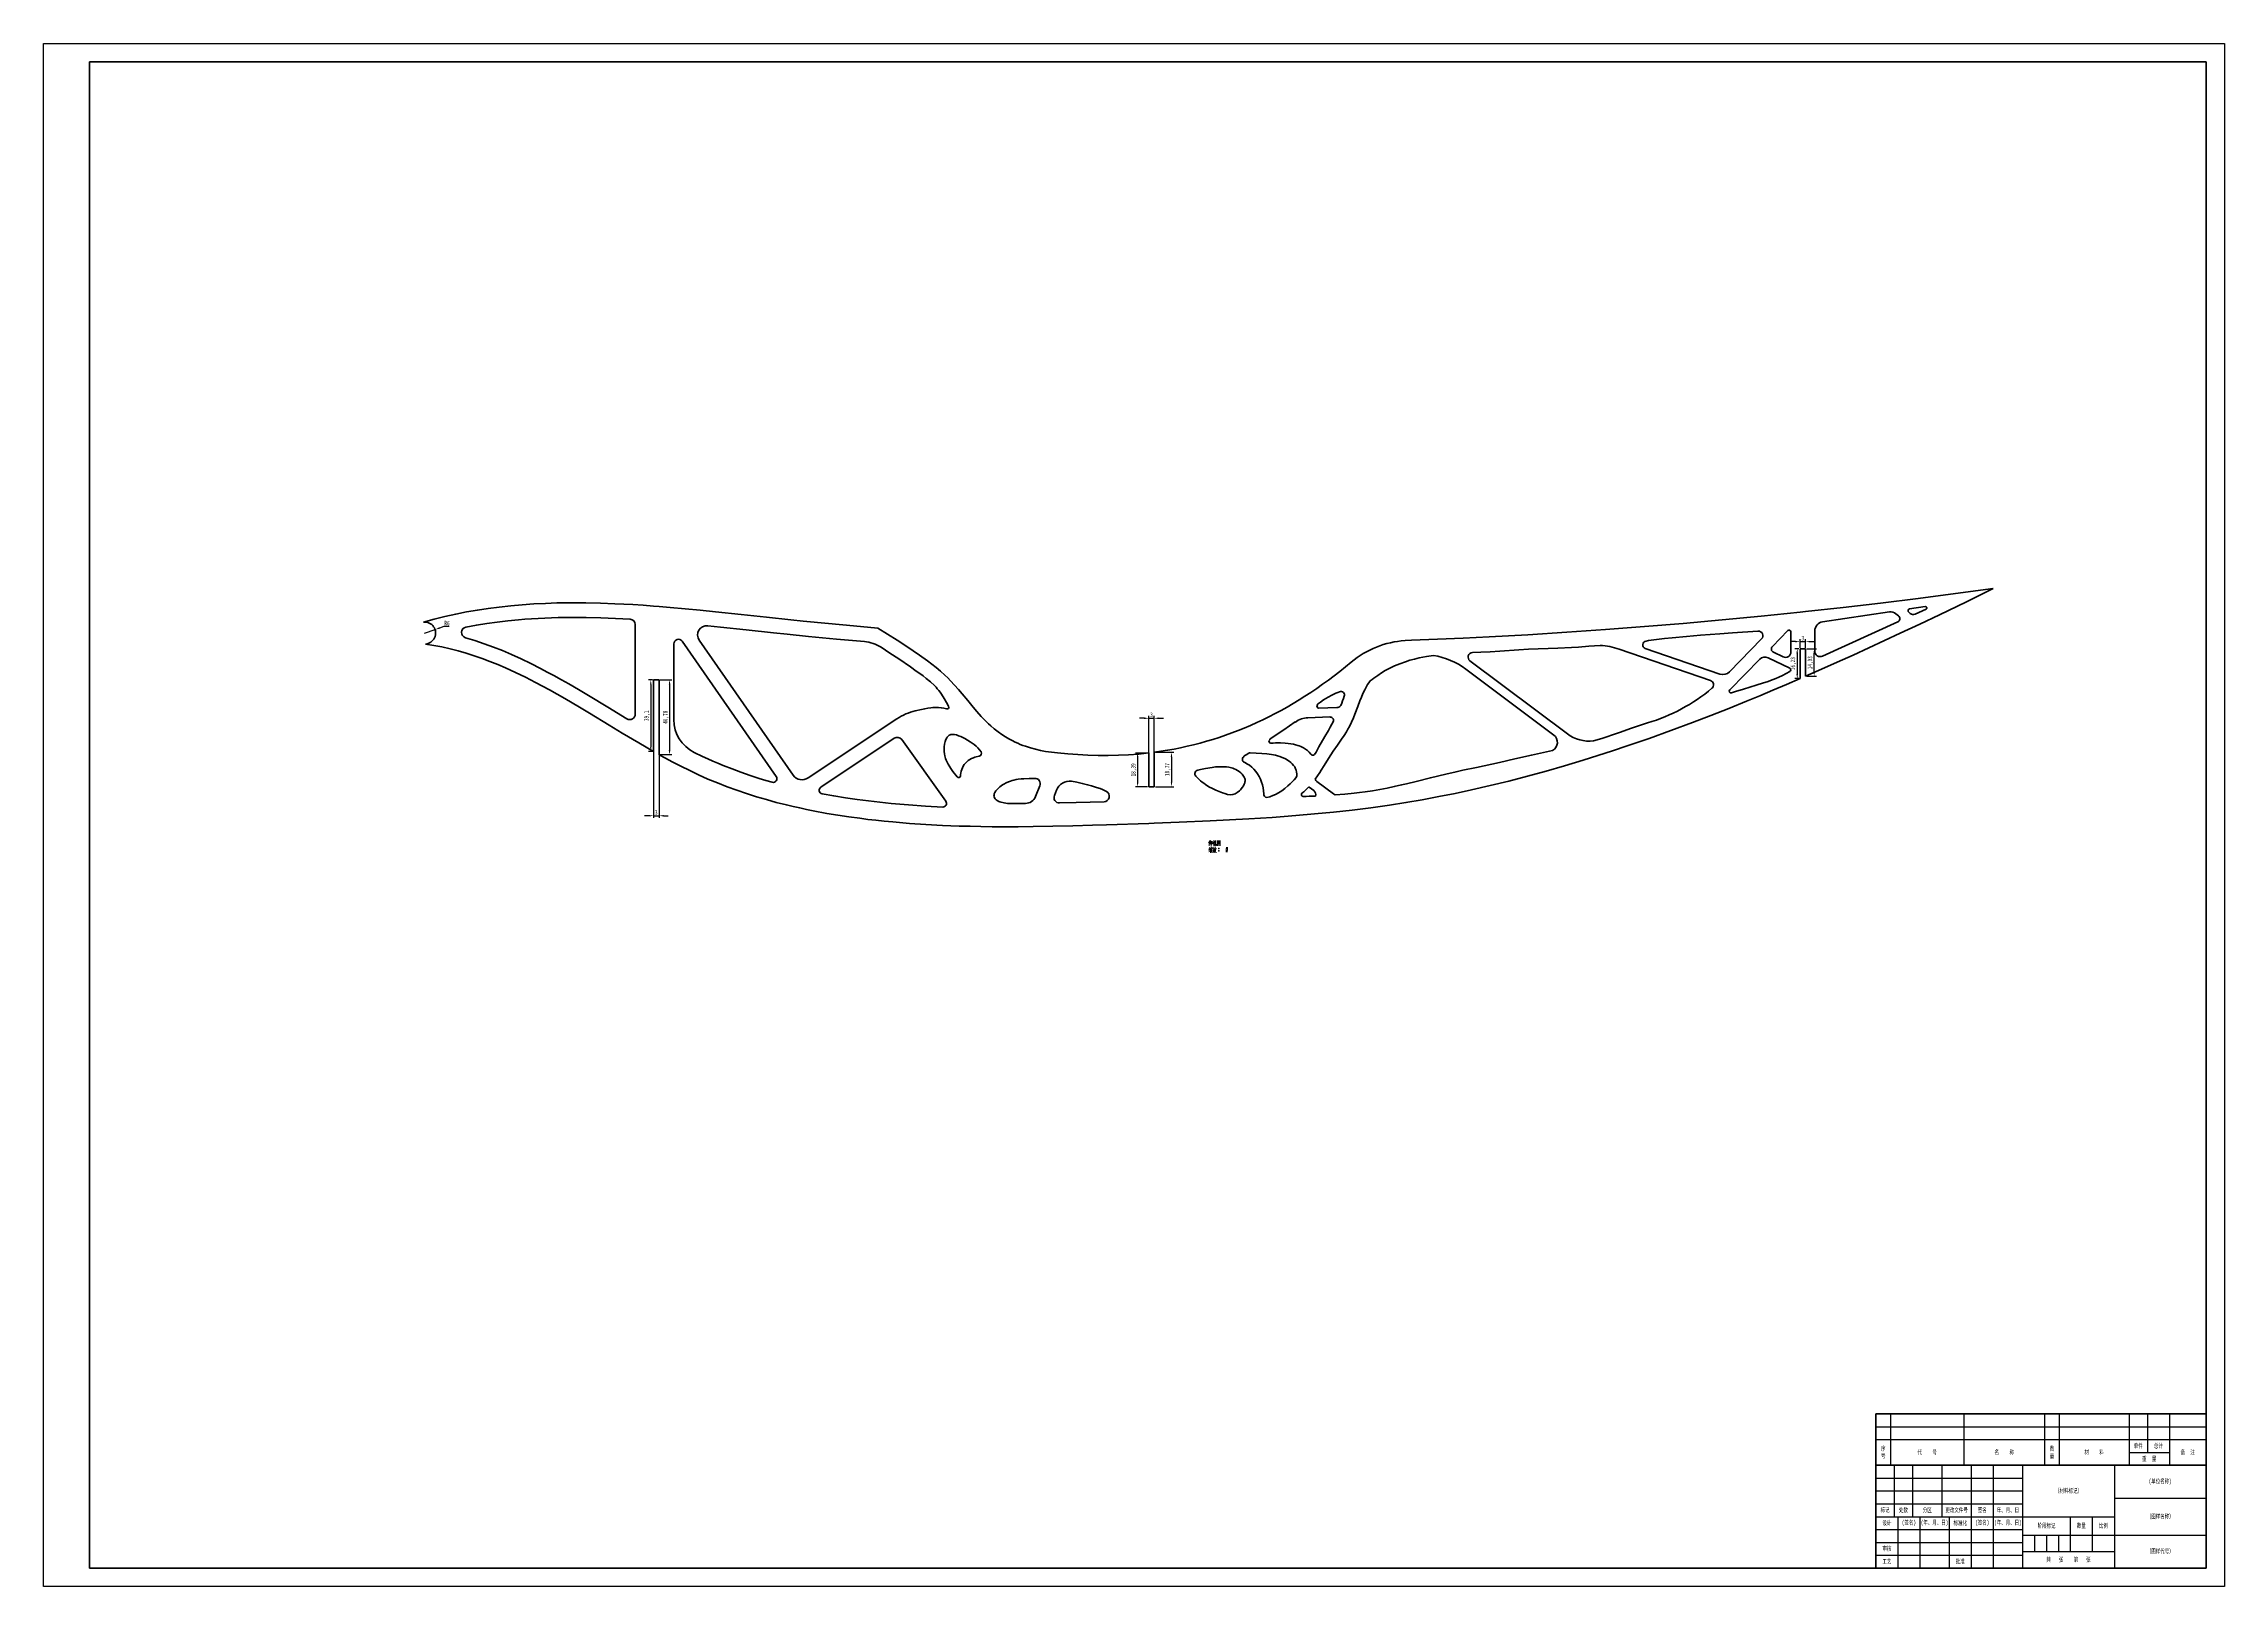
# Model space of a CAD drawing. Header units: millimetres. Extents: x 2448 to 3637, y 862 to 1703.
import ezdxf

# ---------------------------------------------------------------- set-up
doc = ezdxf.new("R2010")
doc.units = ezdxf.units.MM
doc.header["$LTSCALE"] = 0.3
for name, color, linetype, lineweight in [('尺寸线', 3, 'Continuous', 25), ('粗实线', 7, 'Continuous', 50), ('细实线', 7, 'Continuous', 25), ('细文本', 7, 'Continuous', 25)]:
    doc.layers.add(name, color=color, linetype=linetype, lineweight=lineweight)
doc.styles.add('NUT Standard', font='simfang.ttf', dxfattribs={"width": 0.7, "height": 2.5})
doc.dimstyles.new('NUT Standard', dxfattribs={"dimtxt": 2.5, "dimasz": 2.5, "dimexe": 1.25, "dimexo": 0.625, "dimtad": 1, "dimtoh": 1, "dimtxsty": 'NUT Standard', "dimcen": 2.5, "dimadec": 0, "dimazin": 0, "dimtfac": 1, "dimtmove": 0, "dimatfit": 3, "dimfxl": 1, "dimarcsym": 0})

# ---------------------------------------------------------------- blocks, each defined once
blk = doc.blocks.new('*D59')
at = {"layer": 'Defpoints', "color": 0, "transparency": 16777216}
for p in [(2655.5, 1381.6), (2661.2, 1383.5)]:
    blk.add_point(p, dxfattribs=at)
at = {"layer": '尺寸线', "color": 0, "lineweight": -2, "transparency": 16777216}
for p, q in [((2655.5, 1381.6), (2661.2, 1383.5)), ((2665.9, 1385.1), (2663.6, 1384.3)), ((2668.9, 1385.1), (2665.9, 1385.1))]:
    blk.add_line(p, q, dxfattribs=at)
at = {"layer": '尺寸线', "color": 0, "transparency": 16777216}
blk.add_solid([(2663.4, 1384.7), (2663.7, 1383.9), (2661.2, 1383.5)], dxfattribs=at)
at = {"layer": '尺寸线', "color": 0, "transparency": 16777216, "insert": (2667.7, 1387), "char_height": 2.5, "attachment_point": 5, "style": 'NUT Standard'}
blk.add_mtext('R6', dxfattribs=at)
blk = doc.blocks.new('*D60')
at = {"layer": 'Defpoints', "color": 0, "transparency": 16777216}
for p in [(2780.3, 1356.1), (2783.3, 1356.1), (2783.3, 1282)]:
    blk.add_point(p, dxfattribs=at)
at = {"layer": '尺寸线', "color": 0, "lineweight": -2, "transparency": 16777216}
for p, q in [((2780.3, 1355.4), (2780.3, 1280.8)), ((2783.3, 1355.4), (2783.3, 1280.8)), ((2777.8, 1282), (2775.3, 1282)), ((2780.3, 1282), (2783.3, 1282)), ((2785.8, 1282), (2788.3, 1282))]:
    blk.add_line(p, q, dxfattribs=at)
at = {"layer": '尺寸线', "color": 0, "transparency": 16777216}
for points in [[(2777.8, 1282.4), (2777.8, 1281.6), (2780.3, 1282)], [(2785.8, 1282.4), (2785.8, 1281.6), (2783.3, 1282)]]:
    blk.add_solid(points, dxfattribs=at)
at = {"layer": '尺寸线', "color": 0, "transparency": 16777216, "insert": (2781.8, 1283.9), "char_height": 2.5, "attachment_point": 5, "style": 'NUT Standard'}
blk.add_mtext('3', dxfattribs=at)
blk = doc.blocks.new('*D61')
at = {"layer": 'Defpoints', "color": 0, "transparency": 16777216}
for p in [(3053.3, 1335.1), (3050.3, 1297.8), (3053.3, 1297.8)]:
    blk.add_point(p, dxfattribs=at)
at = {"layer": '尺寸线', "color": 0, "lineweight": -2, "transparency": 16777216}
for p, q in [((3047.8, 1335.1), (3045.3, 1335.1)), ((3050.3, 1298.5), (3050.3, 1336.4)), ((3050.3, 1335.1), (3053.3, 1335.1)), ((3053.3, 1298.5), (3053.3, 1336.4)), ((3055.8, 1335.1), (3058.3, 1335.1))]:
    blk.add_line(p, q, dxfattribs=at)
at = {"layer": '尺寸线', "color": 0, "transparency": 16777216}
for points in [[(3047.8, 1335.6), (3047.8, 1334.7), (3050.3, 1335.1)], [(3055.8, 1335.6), (3055.8, 1334.7), (3053.3, 1335.1)]]:
    blk.add_solid(points, dxfattribs=at)
at = {"layer": '尺寸线', "color": 0, "transparency": 16777216, "insert": (3051.8, 1337), "char_height": 2.5, "attachment_point": 5, "style": 'NUT Standard'}
blk.add_mtext('3', dxfattribs=at)
blk = doc.blocks.new('*D62')
at = {"layer": 'Defpoints', "color": 0, "transparency": 16777216}
for p in [(3405.4, 1373), (3408.4, 1376.9), (3408.4, 1373)]:
    blk.add_point(p, dxfattribs=at)
at = {"layer": '尺寸线', "color": 0, "lineweight": -2, "transparency": 16777216}
for p, q in [((3402.9, 1376.9), (3400.4, 1376.9)), ((3405.4, 1373.6), (3405.4, 1378.2)), ((3405.4, 1376.9), (3408.4, 1376.9)), ((3408.4, 1373.6), (3408.4, 1378.2)), ((3410.9, 1376.9), (3413.4, 1376.9))]:
    blk.add_line(p, q, dxfattribs=at)
at = {"layer": '尺寸线', "color": 0, "transparency": 16777216}
for points in [[(3402.9, 1377.3), (3402.9, 1376.5), (3405.4, 1376.9)], [(3410.9, 1377.3), (3410.9, 1376.5), (3408.4, 1376.9)]]:
    blk.add_solid(points, dxfattribs=at)
at = {"layer": '尺寸线', "color": 0, "transparency": 16777216, "insert": (3406.9, 1378.8), "char_height": 2.5, "attachment_point": 5, "style": 'NUT Standard'}
blk.add_mtext('3', dxfattribs=at)
blk = doc.blocks.new('*D63')
at = {"layer": 'Defpoints', "color": 0, "transparency": 16777216}
for p in [(3408.4, 1373), (3413.1, 1373), (3408.4, 1358.1)]:
    blk.add_point(p, dxfattribs=at)
at = {"layer": '尺寸线', "color": 0, "lineweight": -2, "transparency": 16777216}
for p, q in [((3409.1, 1373), (3414.4, 1373)), ((3413.1, 1360.6), (3413.1, 1370.5)), ((3409.1, 1358.1), (3414.4, 1358.1))]:
    blk.add_line(p, q, dxfattribs=at)
at = {"layer": '尺寸线', "color": 0, "transparency": 16777216}
for points in [[(3412.7, 1370.5), (3413.5, 1370.5), (3413.1, 1373)], [(3412.7, 1360.6), (3413.5, 1360.6), (3413.1, 1358.1)]]:
    blk.add_solid(points, dxfattribs=at)
at = {"layer": '尺寸线', "color": 0, "transparency": 16777216, "insert": (3411.1, 1365.4), "char_height": 2.5, "attachment_point": 5, "rotation": 90, "style": 'NUT Standard'}
blk.add_mtext('14,93', dxfattribs=at)
blk = doc.blocks.new('*D64')
at = {"layer": 'Defpoints', "color": 0, "transparency": 16777216}
for p in [(3405.4, 1373), (3403.9, 1356.8), (3405.4, 1356.8)]:
    blk.add_point(p, dxfattribs=at)
at = {"layer": '尺寸线', "color": 0, "lineweight": -2, "transparency": 16777216}
for p, q in [((3404.8, 1373), (3402.6, 1373)), ((3403.9, 1370.5), (3403.9, 1359.3)), ((3404.8, 1356.8), (3402.6, 1356.8))]:
    blk.add_line(p, q, dxfattribs=at)
at = {"layer": '尺寸线', "color": 0, "transparency": 16777216}
for points in [[(3403.4, 1370.5), (3404.3, 1370.5), (3403.9, 1373)], [(3403.4, 1359.3), (3404.3, 1359.3), (3403.9, 1356.8)]]:
    blk.add_solid(points, dxfattribs=at)
at = {"layer": '尺寸线', "color": 0, "transparency": 16777216, "insert": (3401.8, 1364.9), "char_height": 2.5, "attachment_point": 5, "rotation": 90, "style": 'NUT Standard'}
blk.add_mtext('16,23', dxfattribs=at)
blk = doc.blocks.new('*D65')
at = {"layer": 'Defpoints', "color": 0, "transparency": 16777216}
for p in [(3053.3, 1316.6), (3053.3, 1297.8), (3062.7, 1297.8)]:
    blk.add_point(p, dxfattribs=at)
at = {"layer": '尺寸线', "color": 0, "lineweight": -2, "transparency": 16777216}
for p, q in [((3054, 1316.6), (3063.9, 1316.6)), ((3062.7, 1314.1), (3062.7, 1300.3)), ((3054, 1297.8), (3063.9, 1297.8))]:
    blk.add_line(p, q, dxfattribs=at)
at = {"layer": '尺寸线', "color": 0, "transparency": 16777216}
for points in [[(3062.3, 1314.1), (3063.1, 1314.1), (3062.7, 1316.6)], [(3062.3, 1300.3), (3063.1, 1300.3), (3062.7, 1297.8)]]:
    blk.add_solid(points, dxfattribs=at)
at = {"layer": '尺寸线', "color": 0, "transparency": 16777216, "insert": (3060.6, 1307.2), "char_height": 2.5, "attachment_point": 5, "rotation": 90, "style": 'NUT Standard'}
blk.add_mtext('18,77', dxfattribs=at)
blk = doc.blocks.new('*D66')
at = {"layer": 'Defpoints', "color": 0, "transparency": 16777216}
for p in [(3050.3, 1316.2), (3044.2, 1297.8), (3050.3, 1297.8)]:
    blk.add_point(p, dxfattribs=at)
at = {"layer": '尺寸线', "color": 0, "lineweight": -2, "transparency": 16777216}
for p, q in [((3049.7, 1316.2), (3043, 1316.2)), ((3044.2, 1313.7), (3044.2, 1300.3)), ((3049.7, 1297.8), (3043, 1297.8))]:
    blk.add_line(p, q, dxfattribs=at)
at = {"layer": '尺寸线', "color": 0, "transparency": 16777216}
for points in [[(3043.8, 1313.7), (3044.7, 1313.7), (3044.2, 1316.2)], [(3043.8, 1300.3), (3044.7, 1300.3), (3044.2, 1297.8)]]:
    blk.add_solid(points, dxfattribs=at)
at = {"layer": '尺寸线', "color": 0, "transparency": 16777216, "insert": (3042.2, 1307), "char_height": 2.5, "attachment_point": 5, "rotation": 90, "style": 'NUT Standard'}
blk.add_mtext('18,39', dxfattribs=at)
blk = doc.blocks.new('*D67')
at = {"layer": 'Defpoints', "color": 0, "transparency": 16777216}
for p in [(2783.3, 1356.1), (2783.3, 1315.3), (2789, 1315.3)]:
    blk.add_point(p, dxfattribs=at)
at = {"layer": '尺寸线', "color": 0, "lineweight": -2, "transparency": 16777216}
for p, q in [((2784, 1356.1), (2790.3, 1356.1)), ((2789, 1353.6), (2789, 1317.8)), ((2784, 1315.3), (2790.3, 1315.3))]:
    blk.add_line(p, q, dxfattribs=at)
at = {"layer": '尺寸线', "color": 0, "transparency": 16777216}
for points in [[(2788.6, 1353.6), (2789.5, 1353.6), (2789, 1356.1)], [(2788.6, 1317.8), (2789.5, 1317.8), (2789, 1315.3)]]:
    blk.add_solid(points, dxfattribs=at)
at = {"layer": '尺寸线', "color": 0, "transparency": 16777216, "insert": (2787, 1335.7), "char_height": 2.5, "attachment_point": 5, "rotation": 90, "style": 'NUT Standard'}
blk.add_mtext('40,78', dxfattribs=at)
blk = doc.blocks.new('*D68')
at = {"layer": 'Defpoints', "color": 0, "transparency": 16777216}
for p in [(2780.3, 1356.1), (2778.8, 1317), (2780.3, 1317)]:
    blk.add_point(p, dxfattribs=at)
at = {"layer": '尺寸线', "color": 0, "lineweight": -2, "transparency": 16777216}
for p, q in [((2779.7, 1356.1), (2777.6, 1356.1)), ((2778.8, 1353.6), (2778.8, 1319.5)), ((2779.7, 1317), (2777.6, 1317))]:
    blk.add_line(p, q, dxfattribs=at)
at = {"layer": '尺寸线', "color": 0, "transparency": 16777216}
for points in [[(2778.4, 1353.6), (2779.2, 1353.6), (2778.8, 1356.1)], [(2778.4, 1319.5), (2779.2, 1319.5), (2778.8, 1317)]]:
    blk.add_solid(points, dxfattribs=at)
at = {"layer": '尺寸线', "color": 0, "transparency": 16777216, "insert": (2776.7, 1336.5), "char_height": 2.5, "attachment_point": 5, "rotation": 90, "style": 'NUT Standard'}
blk.add_mtext('39,1', dxfattribs=at)

msp = doc.modelspace()

# ---------------------------------------------------------------- linework, layer by layer
at = {"color": 7, "lineweight": 35}
for p, q in [((2780.347, 1396.305), (2783.347, 1396.071)), ((3405.442, 1393.014), (3408.442, 1393.335)), ((3417.709, 1387.685), (3454.171, 1393.089)), ((3459.07, 1391), (3457.654, 1392.141)), ((3465.487, 1392.251), (3464.629, 1392.942)), ((3465.11, 1394.71), (3473.701, 1395.983)), ((3468.091, 1391.922), (3474.093, 1394.654)), ((2770.347, 1386.161), (2770.347, 1337.391)), ((3398.731, 1382.896), (3390.331, 1374.339)), ((3400.444, 1382.196), (3400.444, 1371.315)), ((3413.442, 1382.739), (3413.442, 1371.714)), ((3417.685, 1368.983), (3458.643, 1387.623)), ((2791.347, 1334.436), (2791.347, 1375.722)), ((2795.9, 1377.149), (2847.235, 1303.327)), ((2805.229, 1377.746), (2856.396, 1304.166)), ((3190.024, 1377.485), (3193.576, 1377.723)), ((3226.819, 1370.951), (3226.832, 1370.96)), ((3356.569, 1355.741), (3306.842, 1372.789)), ((3361.732, 1359.257), (3320.941, 1373.241)), ((3321.43, 1377.126), (3322.849, 1377.614)), ((3384.473, 1378.364), (3366.922, 1360.484)), ((3399.767, 1362.432), (3387.995, 1368.09)), ((3396.144, 1368.611), (3390.892, 1371.136)), ((3405.442, 1373.014), (3405.442, 1356.784)), ((3405.442, 1373.014), (3408.442, 1373.014)), ((3408.442, 1358.088), (3408.442, 1373.014)), ((2780.347, 1356.071), (2780.347, 1316.97)), ((2780.347, 1356.071), (2783.347, 1356.071)), ((2783.347, 1315.288), (2783.347, 1356.071)), ((3271.096, 1325.999), (3223.168, 1361.906)), ((3278.529, 1326.678), (3225.437, 1366.453)), ((3383.408, 1367.286), (3367.052, 1350.623)), ((2864.652, 1302.6), (2913.012, 1334.863)), ((3130.098, 1333.147), (3130.313, 1333.032)), ((3148.985, 1335.832), (3137.095, 1335.422)), ((3142.38, 1342.425), (3142.323, 1342.73)), ((3152.799, 1340.966), (3143.019, 1340.629)), ((2871.524, 1297.567), (2911.531, 1324.257)), ((2915.635, 1323.508), (2939.674, 1289.918)), ((3116.25, 1323.359), (3116.283, 1323.656)), ((3050.347, 1316.219), (3050.347, 1297.831)), ((3053.347, 1297.831), (3053.347, 1316.597)), ((3086.673, 1308.617), (3088, 1308.617)), ((3102.29, 1314.346), (3102.29, 1314.619)), ((3105.211, 1316.263), (3105.667, 1316.263)), ((2990.971, 1298.256), (2988.58, 1292.417)), ((3053.347, 1297.831), (3050.347, 1297.831)), ((3137.727, 1297.645), (3140.325, 1295.699)), ((3141.946, 1300.732), (3151.032, 1293.925)), ((3000.014, 1295.948), (2998.851, 1293.107)), ((3050.347, 1277.831), (3053.347, 1277.938))]:
    msp.add_line(p, q, dxfattribs=at)
msp.add_line((3626.762, 955.902), (3626.762, 871.902))
for points in [[(3408.442, 1393.335), (3428.853, 1395.589), (3449.287, 1397.966), (3469.745, 1400.462), (3490.228, 1403.075), (3510.737, 1405.802)], [(3510.737, 1405.802), (3496.078, 1398.684), (3481.359, 1391.602), (3470.694, 1386.521), (3459.994, 1381.475), (3442.906, 1373.538), (3434.312, 1369.611), (3425.694, 1365.72), (3417.08, 1361.882), (3408.442, 1358.088)], [(2654.934, 1387.567), (2660.753, 1389.165), (2666.6, 1390.614), (2672.473, 1391.92), (2678.37, 1393.085), (2684.289, 1394.114), (2690.227, 1395.013), (2696.183, 1395.786), (2702.453, 1396.467), (2708.737, 1397.02), (2715.033, 1397.451), (2721.339, 1397.767), (2727.652, 1397.974), (2731.601, 1398.051), (2735.552, 1398.089), (2743.457, 1398.055), (2751.364, 1397.885), (2759.271, 1397.593), (2764.151, 1397.356), (2769.031, 1397.08), (2774.69, 1396.715), (2780.347, 1396.305)], [(2783.347, 1396.071), (2789.328, 1395.574), (2797.571, 1394.829), (2805.812, 1394.026), (2814.051, 1393.18), (2827.99, 1391.686), (2841.923, 1390.168), (2855.167, 1388.762), (2861.951, 1388.069), (2875.74, 1386.722), (2889.41, 1385.467), (2902.651, 1384.328)], [(3193.576, 1377.723), (3207.665, 1378.255), (3221.758, 1378.86), (3235.853, 1379.537), (3246.428, 1380.093), (3257.004, 1380.688), (3278.165, 1381.997), (3299.338, 1383.462), (3320.524, 1385.08), (3341.726, 1386.847), (3362.945, 1388.76), (3384.183, 1390.817), (3405.442, 1393.014)], [(2678.014, 1384.875), (2683.689, 1385.905), (2689.389, 1386.81), (2695.11, 1387.594), (2700.851, 1388.261), (2706.61, 1388.817), (2710.217, 1389.11), (2713.829, 1389.362), (2721.068, 1389.749), (2728.324, 1389.988), (2735.594, 1390.089), (2743.563, 1390.053), (2751.543, 1389.876), (2759.53, 1389.573), (2767.523, 1389.156)], [(2809.847, 1385.574), (2816.821, 1384.843), (2830.761, 1383.336), (2845.721, 1381.713), (2853.222, 1380.921), (2864.741, 1379.75), (2880.107, 1378.278), (2895.267, 1376.924)], [(2902.651, 1384.328), (2907.946, 1381.027), (2913.178, 1377.639), (2918.366, 1374.183), (2921.808, 1371.85), (2925.235, 1369.49), (2929.59, 1366.407), (2931.98, 1364.639), (2934.318, 1362.819), (2936.766, 1360.777), (2939.138, 1358.64), (2940.719, 1357.119), (2942.265, 1355.553), (2944.426, 1353.238), (2946.531, 1350.854), (2948.589, 1348.424), (2951.581, 1344.79), (2954.564, 1341.174), (2956.58, 1338.806), (2958.999, 1336.106), (2960.335, 1334.697), (2961.704, 1333.319), (2962.916, 1332.159), (2964.157, 1331.028), (2966.102, 1329.373), (2968.119, 1327.799), (2970.205, 1326.314), (2972.284, 1324.966), (2974.006, 1323.944), (2975.764, 1322.988), (2977.554, 1322.099), (2978.887, 1321.49), (2980.235, 1320.917), (2981.655, 1320.358), (2983.088, 1319.838), (2985.801, 1318.968), (2988.544, 1318.226), (2991.311, 1317.604), (2994.1, 1317.095), (2997.315, 1316.642), (3000.564, 1316.319)], [(3382.441, 1382.603), (3368.654, 1381.661), (3361.677, 1381.16), (3351.198, 1380.351), (3343.407, 1379.687), (3335.697, 1378.963), (3331.424, 1378.53), (3322.849, 1377.614)], [(2780.347, 1316.97), (2776.266, 1319.305), (2772.202, 1321.675), (2763.218, 1327.033), (2756.065, 1331.373), (2745.355, 1337.884), (2739.994, 1341.107), (2731.922, 1345.86), (2727.768, 1348.242), (2723.592, 1350.581), (2719.784, 1352.66), (2715.953, 1354.692), (2710.539, 1357.454), (2705.07, 1360.098), (2702.314, 1361.371), (2699.542, 1362.609), (2695.354, 1364.396), (2691.129, 1366.092), (2686.867, 1367.69), (2682.565, 1369.184), (2678.225, 1370.567), (2673.845, 1371.834), (2669.424, 1372.976), (2664.965, 1373.99), (2660.465, 1374.869), (2655.926, 1375.609)], [(2765.794, 1334.824), (2755.305, 1341.203), (2744.764, 1347.576), (2739.452, 1350.728), (2734.103, 1353.838), (2730.068, 1356.131), (2726.003, 1358.386), (2722.375, 1360.348), (2718.719, 1362.271), (2713.48, 1364.925), (2708.176, 1367.477), (2702.805, 1369.914), (2697.911, 1371.995), (2692.96, 1373.959), (2687.951, 1375.796), (2682.883, 1377.495), (2680.328, 1378.289), (2677.759, 1379.045)], [(2904.326, 1373.847), (2909.182, 1370.691), (2914.023, 1367.463), (2920.427, 1363.09), (2923.569, 1360.883), (2925.431, 1359.539), (2927.243, 1358.191), (2929.003, 1356.825), (2931.29, 1354.936), (2933.494, 1352.965)], [(3205.546, 1369.384), (3201.651, 1368.781), (3199.717, 1368.422), (3197.794, 1368.022), (3195.247, 1367.418), (3192.723, 1366.728), (3190.225, 1365.946), (3187.235, 1364.867), (3185.756, 1364.27), (3184.289, 1363.633), (3182.837, 1362.957), (3181.399, 1362.239), (3179.269, 1361.084), (3177.176, 1359.833), (3175.122, 1358.486), (3173.11, 1357.04)], [(3296.441, 1374.868), (3290.258, 1374.352), (3284.548, 1373.955), (3280.86, 1373.747), (3273.291, 1373.425), (3267.983, 1373.237), (3262.676, 1373.035), (3257.373, 1372.778), (3252.074, 1372.455), (3241.696, 1371.746), (3236.502, 1371.421), (3231.3, 1371.154), (3226.832, 1370.96)], [(3405.442, 1356.784), (3398.001, 1353.58), (3390.541, 1350.413), (3383.421, 1347.436), (3376.284, 1344.497), (3366.501, 1340.546), (3356.687, 1336.675), (3346.841, 1332.89), (3334.983, 1328.47), (3323.08, 1324.189), (3317.111, 1322.104), (3311.131, 1320.058), (3303.14, 1317.392), (3295.128, 1314.798), (3287.097, 1312.281), (3277.029, 1309.245), (3266.931, 1306.338), (3256.801, 1303.564), (3246.639, 1300.929), (3236.447, 1298.438), (3226.223, 1296.097), (3217.359, 1294.198), (3208.434, 1292.411), (3199.466, 1290.744), (3190.497, 1289.21), (3181.545, 1287.812), (3176.459, 1287.076), (3171.367, 1286.38), (3161.167, 1285.101), (3150.947, 1283.962), (3140.71, 1282.953), (3130.458, 1282.061), (3124.045, 1281.558), (3117.627, 1281.093), (3104.782, 1280.269), (3094.311, 1279.686), (3083.836, 1279.171), (3066.897, 1278.448), (3053.347, 1277.938)], [(3399.851, 1360.675), (3397.889, 1359.547), (3395.884, 1358.508), (3393.84, 1357.55), (3392.285, 1356.879), (3390.713, 1356.244), (3387.531, 1355.071), (3385.541, 1354.397), (3381.535, 1353.135), (3378.057, 1352.096), (3374.584, 1351.061), (3370.247, 1349.705), (3368.094, 1348.978)], [(2933.676, 1352.78), (2934.369, 1352.037), (2935.03, 1351.269), (2935.79, 1350.311), (2936.512, 1349.326), (2937.278, 1348.201), (2938.722, 1345.884), (2939.951, 1343.773), (2941.167, 1341.658)], [(3169.569, 1353.487), (3168.771, 1352.061), (3168.026, 1350.606), (3167.103, 1348.626), (3166.243, 1346.611), (3165.43, 1344.572), (3164.262, 1341.492), (3162.712, 1337.402), (3161.899, 1335.382), (3160.846, 1332.974), (3159.689, 1330.618), (3158.896, 1329.17), (3158.059, 1327.744), (3156.797, 1325.738), (3155.479, 1323.761), (3153.169, 1320.44), (3150.857, 1317.121), (3148.28, 1313.194), (3145.904, 1309.389), (3144.309, 1306.855), (3143.497, 1305.598), (3142.248, 1303.735), (3140.953, 1301.913)], [(3154.376, 1349.632), (3153.313, 1349.248), (3152.268, 1348.824), (3151.178, 1348.334), (3150.107, 1347.804), (3148.077, 1346.676), (3146.861, 1345.927), (3145.667, 1345.143), (3143.978, 1343.96), (3142.323, 1342.73)], [(2923.004, 1339.159), (2926.457, 1339.949), (2928.183, 1340.313), (2929.827, 1340.612), (2931.473, 1340.842), (2932.588, 1340.95), (2933.704, 1341.012), (2934.712, 1341.022), (2935.722, 1340.985), (2937.144, 1340.844), (2938.57, 1340.587), (2940.001, 1340.202)], [(3130.098, 1333.147), (3127.116, 1330.986), (3123.982, 1328.832), (3118.732, 1325.319), (3116.283, 1323.655)], [(3151.04, 1333.597), (3149.215, 1330.204), (3148.267, 1328.516), (3146.336, 1325.159), (3143.122, 1319.553), (3141.515, 1316.726), (3140.686, 1315.328)], [(3322.286, 1332.564), (3316.748, 1330.818), (3313.493, 1329.722), (3307.007, 1327.46), (3302.683, 1325.957), (3300.515, 1325.222), (3297.253, 1324.156), (3292.837, 1322.819)], [(2945.786, 1303.133), (2943.516, 1306.206), (2942.373, 1307.824), (2941.832, 1308.645), (2940.973, 1310.071), (2940.216, 1311.545), (2939.861, 1312.357), (2939.546, 1313.189), (2939.306, 1313.933), (2939.102, 1314.696), (2938.876, 1315.822), (2938.734, 1316.994), (2938.685, 1318.215), (2938.746, 1319.618), (2938.934, 1321.028), (2939.088, 1321.765), (2939.281, 1322.478), (2939.482, 1323.071), (2939.713, 1323.634), (2940.151, 1324.462), (2940.402, 1324.832), (2940.673, 1325.17), (2941.069, 1325.562), (2941.503, 1325.883), (2941.977, 1326.125), (2942.337, 1326.245), (2942.716, 1326.324), (2943.111, 1326.365), (2943.522, 1326.37), (2944.383, 1326.281), (2945.49, 1326.02), (2946.635, 1325.625), (2947.76, 1325.148), (2948.506, 1324.795), (2949.962, 1324.05), (2951.498, 1323.21), (2952.922, 1322.365), (2954.031, 1321.639), (2955.069, 1320.88), (2956.132, 1319.993), (2957.118, 1319.035), (2958.034, 1317.986), (2958.882, 1316.831)], [(3138.678, 1315.64), (3137.816, 1316.609), (3136.857, 1317.482), (3135.815, 1318.262), (3134.703, 1318.949), (3133.932, 1319.356), (3133.14, 1319.723), (3132.327, 1320.051), (3131.501, 1320.34), (3130.395, 1320.663), (3129.275, 1320.926), (3127.765, 1321.196), (3126.242, 1321.391), (3124.712, 1321.529), (3122.105, 1321.669), (3119.5, 1321.679), (3118.2, 1321.629), (3116.902, 1321.539)], [(3050.347, 1277.831), (3027.197, 1277.031), (3019.657, 1276.79), (3008.869, 1276.481), (2998.08, 1276.23), (2987.29, 1276.056), (2979.196, 1275.987), (2971.1, 1275.979), (2964.929, 1276.019), (2958.762, 1276.102), (2952.847, 1276.225), (2946.937, 1276.394), (2937.893, 1276.748), (2928.841, 1277.227), (2919.773, 1277.841), (2910.691, 1278.601), (2906.119, 1279.043), (2901.55, 1279.527), (2897.133, 1280.037), (2892.72, 1280.589), (2886.745, 1281.408), (2880.782, 1282.313), (2874.834, 1283.309), (2867.425, 1284.685), (2863.725, 1285.433), (2860.034, 1286.221), (2856.371, 1287.046), (2852.719, 1287.913), (2847.252, 1289.298), (2841.814, 1290.783), (2836.41, 1292.372), (2831.043, 1294.069), (2825.735, 1295.871), (2820.44, 1297.797), (2815.176, 1299.848), (2809.979, 1302.015), (2804.865, 1304.293), (2800.015, 1306.582), (2795.208, 1308.968), (2790.439, 1311.44), (2786.884, 1313.344), (2783.347, 1315.288)], [(2845.052, 1300.26), (2841.45, 1301.299), (2837.867, 1302.387), (2832.91, 1303.984), (2827.981, 1305.683), (2823.085, 1307.488), (2818.235, 1309.398), (2815.415, 1310.568), (2812.617, 1311.773), (2809.839, 1313.015), (2807.076, 1314.292), (2802.486, 1316.506)], [(2947.59, 1303.627), (2947.686, 1304.447), (2947.818, 1305.235), (2948.049, 1306.239), (2948.343, 1307.187), (2948.7, 1308.08), (2949.177, 1309.02), (2949.734, 1309.89), (2950.371, 1310.69), (2951.087, 1311.421), (2951.884, 1312.083), (2952.76, 1312.675), (2953.716, 1313.197), (2954.752, 1313.65), (2955.486, 1313.913), (2956.257, 1314.146), (2957.904, 1314.518)], [(3000.564, 1316.319), (3006.096, 1315.746), (3011.633, 1315.307), (3017.172, 1315.005), (3022.711, 1314.843), (3028.249, 1314.823), (3033.784, 1314.948), (3039.313, 1315.221), (3044.835, 1315.644), (3050.347, 1316.219)], [(3086.673, 1308.617), (3084.873, 1308.286), (3081.273, 1307.684), (3078.438, 1307.19), (3077.029, 1306.914)], [(3098.588, 1294.69), (3099.723, 1295.654), (3100.265, 1296.183), (3100.779, 1296.737), (3101.404, 1297.51), (3101.941, 1298.314), (3102.37, 1299.141), (3102.67, 1299.98), (3102.769, 1300.422), (3102.823, 1300.864), (3102.832, 1301.266), (3102.799, 1301.665), (3102.644, 1302.347), (3102.374, 1303.015), (3102.006, 1303.662), (3101.673, 1304.131), (3101.301, 1304.582), (3100.46, 1305.424), (3099.535, 1306.167), (3098.662, 1306.741), (3097.766, 1307.226), (3096.847, 1307.627), (3096.146, 1307.877), (3095.434, 1308.088), (3093.986, 1308.399), (3092.642, 1308.573), (3091.28, 1308.659), (3090.19, 1308.678), (3088, 1308.617)], [(3112.986, 1293.915), (3112.906, 1295.542), (3112.687, 1297.164), (3112.332, 1298.769), (3111.848, 1300.343), (3111.237, 1301.874), (3110.505, 1303.351), (3109.658, 1304.76), (3108.698, 1306.09), (3107.632, 1307.328), (3106.463, 1308.461), (3105.196, 1309.478), (3104.526, 1309.941), (3103.832, 1310.369), (3103.122, 1310.759), (3102.389, 1311.113)], [(3130.76, 1302.781), (3130.972, 1303.842), (3131.028, 1304.86), (3130.94, 1305.834), (3130.72, 1306.762), (3130.38, 1307.644), (3129.875, 1308.571), (3129.251, 1309.44), (3128.525, 1310.25), (3127.713, 1311.001), (3126.831, 1311.693), (3125.895, 1312.323), (3125.167, 1312.756), (3124.425, 1313.153), (3123.112, 1313.764), (3121.777, 1314.277), (3120.423, 1314.702), (3119.397, 1314.969), (3118.363, 1315.196), (3117.143, 1315.416), (3115.916, 1315.594), (3114.628, 1315.74), (3112.038, 1315.944), (3108.844, 1316.103), (3105.667, 1316.263)], [(3270.466, 1317.593), (3258.93, 1315.05), (3249.841, 1312.968), (3241.456, 1311.063), (3237.325, 1310.15), (3228.999, 1308.364), (3221.595, 1306.785), (3217.895, 1305.983), (3212.353, 1304.744), (3203.904, 1302.727), (3196.03, 1300.736), (3190.778, 1299.421), (3188.147, 1298.783), (3184.194, 1297.866), (3180.228, 1297.013), (3176.281, 1296.249), (3172.27, 1295.57), (3168.23, 1294.978), (3165.215, 1294.591), (3162.221, 1294.249), (3157.124, 1293.752), (3152.016, 1293.35)], [(2988.041, 1302.389), (2985.119, 1302.276), (2982.279, 1302.16), (2980.707, 1302.049), (2979.152, 1301.877), (2977.958, 1301.689), (2976.771, 1301.442), (2975.866, 1301.206), (2974.964, 1300.926), (2973.762, 1300.475), (2972.561, 1299.925), (2971.359, 1299.266), (2970.604, 1298.793), (2969.861, 1298.279), (2969.158, 1297.74), (2968.492, 1297.173), (2967.674, 1296.373), (2966.977, 1295.545), (2966.429, 1294.702), (2966.221, 1294.279), (2966.062, 1293.857), (2965.934, 1293.3), (2965.907, 1292.752), (2965.993, 1292.218), (2966.208, 1291.686), (2966.56, 1291.177), (2967.06, 1290.694), (2967.718, 1290.243), (2968.542, 1289.828), (2969.147, 1289.589), (2969.823, 1289.366), (2971.4, 1288.975), (2973.292, 1288.663)], [(3008.14, 1300.884), (3011.1, 1300.26), (3014.029, 1299.594), (3016.945, 1298.866), (3019.133, 1298.269), (3021.329, 1297.619), (3023.027, 1297.073), (3023.869, 1296.777), (3025.114, 1296.296), (3026.21, 1295.811), (3027.269, 1295.271)], [(3093.288, 1293.651), (3091.869, 1294.068), (3090.463, 1294.524), (3088.614, 1295.196), (3086.8, 1295.949), (3085.028, 1296.787), (3083.093, 1297.841), (3081.231, 1299.019), (3080.316, 1299.667), (3079.425, 1300.35), (3078.586, 1301.043), (3077.77, 1301.769), (3076.84, 1302.67), (3075.947, 1303.616)], [(3130.76, 1302.781), (3129.648, 1301.619), (3128.512, 1300.482), (3127.347, 1299.374), (3126.151, 1298.299), (3124.504, 1296.928), (3122.789, 1295.638), (3121.003, 1294.44)], [(2937.955, 1286.756), (2928.621, 1287.259), (2919.274, 1287.908), (2914.601, 1288.292), (2909.932, 1288.716), (2903.719, 1289.349), (2897.525, 1290.062), (2891.351, 1290.86), (2884.966, 1291.782), (2878.602, 1292.806), (2872.265, 1293.938)], [(3025.919, 1289.645), (3010.716, 1289.19), (3001.692, 1288.971)], [(3121.003, 1294.44), (3119.466, 1293.628), (3117.885, 1292.946), (3116.269, 1292.391), (3114.623, 1291.958)]]:
    msp.add_lwpolyline(points, dxfattribs=at)
at = {"color": 7, "lineweight": 13}
for points in [[(3083.536, 1268.587), (3082.941, 1267.292)], [(3083.046, 1262.357), (3083.746, 1262.742)], [(3083.501, 1263.792), (3083.081, 1263.652)], [(3083.571, 1264.807), (3083.116, 1263.722)], [(3083.151, 1263.022), (3083.676, 1263.197)], [(3083.641, 1264.037), (3083.186, 1263.022)], [(3083.326, 1265.542), (3083.326, 1266.767), (3083.326, 1268.027)], [(3083.956, 1263.512), (3083.641, 1263.022)], [(3083.746, 1267.887), (3084.166, 1268.412)], [(3083.746, 1268.027), (3083.746, 1266.452)], [(3083.746, 1266.452), (3084.271, 1266.977)], [(3083.886, 1264.492), (3083.781, 1263.932)], [(3083.886, 1264.352), (3084.936, 1264.492)], [(3084.131, 1264.072), (3083.956, 1263.512)], [(3083.991, 1263.582), (3083.991, 1261.867)], [(3084.201, 1263.792), (3084.901, 1263.897)], [(3084.271, 1264.982), (3084.446, 1264.597)], [(3084.271, 1263.372), (3084.306, 1261.972)], [(3084.271, 1263.267), (3084.796, 1263.337)], [(3084.306, 1268.062), (3084.306, 1266.767), (3084.306, 1265.437)], [(3084.306, 1267.852), (3084.831, 1267.922)], [(3084.306, 1262.707), (3084.691, 1262.777)], [(3084.761, 1262.217), (3084.341, 1262.147)], [(3084.516, 1263.827), (3084.446, 1263.267)], [(3084.796, 1266.452), (3084.516, 1266.802)], [(3084.831, 1263.442), (3084.761, 1262.042)], [(3084.796, 1266.452), (3084.901, 1268.167)], [(3084.971, 1264.597), (3084.831, 1264.142)], [(3085.881, 1267.887), (3085.706, 1267.397), (3085.216, 1266.662)], [(3085.741, 1264.212), (3085.636, 1263.302), (3085.531, 1262.882), (3085.216, 1262.007)], [(3085.251, 1267.677), (3085.811, 1267.747)], [(3085.251, 1264.142), (3086.301, 1264.282)], [(3085.531, 1268.552), (3085.811, 1268.132)], [(3086.056, 1263.722), (3085.951, 1262.882), (3085.811, 1262.042), (3085.601, 1262.322)], [(3085.671, 1263.547), (3086.056, 1263.617)], [(3085.706, 1267.397), (3085.706, 1265.612)], [(3085.706, 1267.222), (3086.021, 1266.907)], [(3085.741, 1265.052), (3085.846, 1264.492)], [(3085.811, 1265.612), (3086.091, 1265.892)], [(3086.441, 1262.462), (3086.056, 1261.937)], [(3086.091, 1265.892), (3086.336, 1266.242)], [(3086.441, 1263.722), (3086.266, 1263.162)], [(3086.301, 1268.517), (3086.301, 1266.837)], [(3086.966, 1268.342), (3086.301, 1268.272)], [(3086.511, 1266.872), (3086.336, 1266.242)], [(3086.371, 1263.477), (3086.931, 1262.042)], [(3086.581, 1264.352), (3086.441, 1263.722)], [(3086.721, 1263.092), (3086.441, 1262.462)], [(3086.616, 1267.922), (3086.511, 1266.872)], [(3086.511, 1263.967), (3087.211, 1264.107)], [(3086.651, 1265.087), (3086.581, 1264.352)], [(3086.651, 1265.892), (3086.651, 1266.977)], [(3086.791, 1265.787), (3086.651, 1265.892)], [(3086.931, 1264.037), (3086.721, 1263.092)], [(3087.211, 1265.787), (3086.791, 1265.787)], [(3086.896, 1266.767), (3086.966, 1268.447)], [(3086.931, 1262.042), (3087.246, 1262.042)], [(3087.211, 1266.417), (3087.211, 1265.787)], [(3087.736, 1268.552), (3087.736, 1267.082), (3087.736, 1265.577)], [(3087.736, 1268.517), (3087.736, 1267.117), (3087.736, 1265.717)], [(3089.206, 1268.377), (3087.736, 1268.237)], [(3087.736, 1265.822), (3089.101, 1265.927)], [(3087.806, 1266.627), (3088.296, 1267.047)], [(3088.506, 1268.097), (3087.946, 1267.292)], [(3088.261, 1267.537), (3088.961, 1266.802)], [(3088.261, 1266.452), (3088.611, 1266.067)], [(3088.261, 1264.177), (3088.646, 1264.177)], [(3088.261, 1262.917), (3088.646, 1262.917)], [(3088.296, 1267.747), (3088.751, 1267.817)], [(3088.296, 1267.047), (3088.506, 1267.327)], [(3088.296, 1264.282), (3088.611, 1264.282)], [(3088.296, 1264.037), (3088.611, 1264.037)], [(3088.296, 1263.022), (3088.611, 1263.022)], [(3088.296, 1262.777), (3088.611, 1262.777)], [(3088.366, 1266.837), (3088.611, 1266.557)], [(3088.506, 1267.327), (3088.856, 1267.957)], [(3088.961, 1266.802), (3089.136, 1266.837)], [(3089.171, 1265.647), (3089.171, 1265.752), (3089.101, 1265.927)], [(3089.171, 1265.752), (3089.171, 1267.117), (3089.206, 1268.517)], [(3092.706, 1264.912), (3092.601, 1263.512), (3092.496, 1262.112)], [(3092.706, 1264.177), (3093.091, 1264.177)], [(3092.706, 1262.917), (3093.091, 1262.917)], [(3092.741, 1264.282), (3093.056, 1264.282)], [(3092.741, 1264.037), (3093.056, 1264.037)], [(3092.741, 1263.022), (3093.056, 1263.022)], [(3092.741, 1262.777), (3093.056, 1262.777)], [(3093.301, 1264.912), (3093.196, 1263.512), (3093.091, 1262.112)]]:
    msp.add_lwpolyline(points, dxfattribs=at)
for points in [[(3088.366, 1263.967), (3088.541, 1263.967), (3088.646, 1264.072), (3088.646, 1264.247), (3088.541, 1264.352), (3088.366, 1264.352), (3088.261, 1264.247), (3088.261, 1264.072)], [(3088.366, 1262.707), (3088.541, 1262.707), (3088.646, 1262.812), (3088.646, 1262.987), (3088.541, 1263.092), (3088.366, 1263.092), (3088.261, 1262.987), (3088.261, 1262.812)], [(3092.811, 1263.967), (3092.986, 1263.967), (3093.091, 1264.072), (3093.091, 1264.247), (3092.986, 1264.352), (3092.811, 1264.352), (3092.706, 1264.247), (3092.706, 1264.072)], [(3092.811, 1262.707), (3092.986, 1262.707), (3093.091, 1262.812), (3093.091, 1262.987), (3092.986, 1263.092), (3092.811, 1263.092), (3092.706, 1262.987), (3092.706, 1262.812)]]:
    msp.add_lwpolyline(points, close=True, dxfattribs=at)
at = {"color": 7, "lineweight": 35}
for centre, radius, start, end in [((3454.83, 1388.637), 4.5, 51.140471, 98.430444), ((3465.257, 1393.721), 1, 98.430444, 231.140476), ((3467.056, 1394.198), 2.5, 231.140476, 294.469533), ((3473.803, 1395.291), 0.7, 294.469533, 98.430444), ((2655.499, 1381.594), 6, 274.075865, 95.406473), ((2678.583, 1381.93), 3, 100.932574, 254.048774), ((2767.347, 1386.161), 3, 0, 86.636373), ((2809.334, 1380.601), 5, 84.109989, 214.814644), ((3382.689, 1380.115), 2.5, 315.532258, 95.673226), ((3399.444, 1382.196), 1, 0, 135.532277), ((3418.442, 1382.739), 5, 98.430444, 180.000005), ((3457.815, 1389.443), 2, 294.469533, 51.140471), ((2793.847, 1375.722), 2.5, 34.814646, 180.000005), ((2893.551, 1356.998), 20, 57.402884, 85.079486), ((3199.185, 1329.893), 40, 53.16025, 80.850131), ((3226.936, 1368.454), 2.5, 92.695646, 233.160273), ((3293.87, 1334.95), 40, 71.077298, 86.314958), ((3321.59, 1375.133), 2, 94.571721, 251.077307), ((3386.263, 1364.484), 4, 64.327828, 135.532263), ((3391.758, 1372.938), 2, 135.532263, 244.327809), ((3397.444, 1371.315), 3, 244.327809, 0), ((3416.442, 1371.714), 3, 180.000005, 294.469533), ((3178.196, 1348.43), 10, 120.570092, 149.626181), ((3355.758, 1353.376), 2.5, 309.798721, 71.077298), ((3363.354, 1363.987), 5, 251.077293, 315.532313), ((3399.333, 1361.53), 1, 301.194428, 64.327808), ((2931.449, 1350.769), 3, 42.078951, 47.037522), ((3155.018, 1347.738), 2, 341.264214, 108.714489), ((3079.111, 1373.572), 82.183, 337.451607, 341.205823), ((3293.35, 1428.286), 100, 286.819796, 309.798455), ((3367.765, 1349.923), 1, 135.532277, 289.199748), ((2767.347, 1337.391), 3, 238.817691, 0), ((2811.347, 1334.436), 20, 179.999995, 243.702096), ((2929.661, 1309.907), 30, 102.820315, 123.708769), ((2940.302, 1341.155), 1, 252.440701, 30.152615), ((3137.508, 1323.429), 12, 91.973258, 126.842541), ((3142.985, 1341.628), 1, 127.208394, 271.97326), ((3149.054, 1333.833), 2, 353.232115, 91.973258), ((3152.695, 1343.964), 3, 271.97326, 320.553042), ((2913.196, 1321.762), 3, 35.589496, 123.708769), ((3116.817, 1322.535), 1, 124.532189, 274.908008), ((3268.098, 1321.997), 5, 298.259591, 53.16025), ((3290.521, 1342.684), 20, 233.160245, 276.649999), ((2957.637, 1315.994), 1.5, 280.240473, 33.914375), ((3103.129, 1312.754), 1.8, 117.80586, 245.729535), ((3072.105, 1371.659), 64.535, 297.886977, 300.863983), ((3139.852, 1316.574), 1.5, 218.518287, 303.818118), ((2845.593, 1302.185), 2, 254.284005, 34.814646), ((2861.322, 1307.591), 6, 214.814644, 303.708774), ((2872.634, 1295.904), 2, 123.708769, 259.36359), ((2946.594, 1303.721), 1, 216.050854, 354.621738), ((2988.195, 1299.393), 3, 337.731927, 92.950152), ((3007.418, 1292.917), 8, 84.818696, 157.731922), ((3077.433, 1304.955), 2, 101.654102, 222.021518), ((3112.003, 1321.069), 34.593, 309.151058, 317.631903), ((3136.528, 1296.044), 2, 53.16025, 58.868984), ((3143.984, 1303.453), 3.4, 206.948793, 233.169411), ((2938.048, 1288.754), 2, 267.339359, 35.589496), ((2975.267, 2312.197), 1023.536, 269.889471, 270.436959), ((2983.028, 1294.691), 6, 270.429213, 337.731927), ((3001.627, 1291.97), 3, 157.731922, 271.244123), ((3025.821, 1292.643), 3, 271.862098, 61.148279), ((3094.907, 1299.429), 6, 254.354568, 307.843774), ((3114.986, 1293.925), 2, 180.297477, 259.531257), ((3134.472, 1293.466), 1, 128.960774, 272.085855), ((3107.011, 2057.778), 765.805, 272.057763, 272.553737), ((3138.826, 1293.698), 2.5, 337.298802, 53.16025), ((3154.03, 1297.926), 5, 233.160245, 246.246901)]:
    msp.add_arc(centre, radius, start, end, dxfattribs=at)
for centre, major_axis, ratio, start_param, end_param in [((3193.439, 1327.601), (50.619, 0.433), 0.98771418, 1.62986607, 2.26513067), ((-8373.872, 47090.844), (11448.729, -45770.133), 0.06417333, 6.2759643, 6.31431202)]:
    msp.add_ellipse(centre, major_axis=major_axis, ratio=ratio, start_param=start_param, end_param=end_param, dxfattribs=at)
at = {"layer": '粗实线'}
for p, q in [((2472.762, 1692.902), (3626.762, 1692.902)), ((2472.762, 871.902), (2472.762, 1692.902)), ((3626.762, 1692.902), (3626.762, 871.902)), ((3446.762, 955.902), (3626.762, 955.902)), ((3446.762, 871.902), (3446.762, 955.902)), ((3446.762, 927.902), (3626.762, 927.902)), ((3626.762, 871.902), (2472.762, 871.902))]:
    msp.add_line(p, q, dxfattribs=at)
at = {"layer": '细实线'}
for p, q in [((2447.762, 1702.902), (3636.762, 1702.902)), ((2447.762, 861.902), (2447.762, 1702.902)), ((3636.762, 1702.902), (3636.762, 861.902)), ((3454.762, 955.902), (3454.762, 927.902)), ((3494.762, 955.902), (3494.762, 927.902)), ((3538.762, 955.902), (3538.762, 927.902)), ((3546.762, 955.902), (3546.762, 927.902)), ((3584.762, 955.902), (3584.762, 927.902)), ((3594.762, 955.902), (3594.762, 934.902)), ((3606.762, 955.902), (3606.762, 927.902)), ((3446.762, 948.902), (3626.762, 948.902)), ((3446.762, 941.902), (3626.762, 941.902)), ((3456.762, 927.902), (3456.762, 899.902)), ((3466.762, 927.902), (3466.762, 899.902)), ((3482.762, 927.902), (3482.762, 899.902)), ((3498.762, 927.902), (3498.762, 899.902)), ((3510.762, 927.902), (3510.762, 899.902)), ((3526.762, 927.902), (3526.762, 871.902)), ((3576.762, 927.902), (3576.762, 871.902)), ((3584.762, 934.902), (3606.762, 934.902)), ((3446.762, 920.902), (3526.762, 920.902)), ((3446.762, 913.902), (3526.762, 913.902)), ((3446.762, 906.902), (3526.762, 906.902)), ((3576.762, 909.902), (3626.762, 909.902)), ((3446.762, 899.902), (3576.762, 899.902)), ((3446.762, 892.902), (3526.762, 892.902)), ((3458.762, 899.902), (3458.762, 871.902)), ((3470.762, 899.902), (3470.762, 871.902)), ((3486.762, 899.902), (3486.762, 871.902)), ((3498.762, 899.902), (3498.762, 871.902)), ((3510.762, 899.902), (3510.762, 871.902)), ((3552.762, 899.902), (3552.762, 880.902)), ((3564.762, 899.902), (3564.762, 880.902)), ((3446.762, 885.902), (3526.762, 885.902)), ((3526.762, 889.902), (3626.762, 889.902)), ((3526.762, 880.902), (3576.762, 880.902)), ((3533.262, 889.902), (3533.262, 880.902)), ((3539.762, 889.902), (3539.762, 880.902)), ((3546.262, 889.902), (3546.262, 880.902)), ((3446.762, 878.902), (3526.762, 878.902)), ((3636.762, 861.902), (2447.762, 861.902))]:
    msp.add_line(p, q, dxfattribs=at)

# ---------------------------------------------------------------- texts
at = {"layer": '粗实线', "char_height": 2.5, "width": 12, "attachment_point": 5, "style": 'NUT Standard'}
for s, insert in [('工艺', (3452.762, 875.402)), ('批准', (3492.762, 875.402))]:
    msp.add_mtext(s, dxfattribs=dict(at, insert=insert))
at = {"layer": '细文本', "char_height": 2.5, "attachment_point": 5, "style": 'NUT Standard'}
for s, insert, width in [('单件', (3589.762, 938.402), 10), ('总计', (3600.762, 938.402), 12), ('序\\P号', (3450.762, 934.902), 8), ('代    号', (3474.762, 934.902), 40), ('名    称', (3516.762, 934.902), 44), ('数\\P量', (3542.762, 934.902), 8), ('材    料', (3565.762, 934.902), 38), ('重  量', (3595.762, 931.402), 22), ('备  注', (3616.762, 934.902), 20), ('（材料标记）', (3551.762, 913.902), 50), ('(单位名称)', (3601.762, 918.902), 50), ('标记', (3451.762, 903.402), 10), ('处数', (3461.762, 903.402), 10), ('分区', (3474.762, 903.402), 16), ('更改文件号', (3490.762, 903.402), 16), ('签名', (3504.762, 903.402), 12), ('年、月、日', (3518.762, 903.402), 16), ('设计', (3452.762, 896.402), 12), ('(签名)', (3464.762, 896.402), 12), ('(年、月、日)', (3478.762, 896.402), 16), ('标准化', (3492.762, 896.402), 12), ('(签名)', (3504.762, 896.402), 12), ('(年、月、日)', (3518.762, 896.402), 16), ('阶段标记', (3539.762, 894.902), 26), ('数量', (3558.762, 894.902), 12), ('比例', (3570.762, 894.902), 12), ('（图样名称）', (3601.762, 899.902), 50), ('审核', (3452.762, 882.402), 12), ('（图样代号）', (3601.762, 880.902), 50), ('共   张    第   张', (3551.762, 876.402), 50)]:
    msp.add_mtext(s, dxfattribs=dict(at, insert=insert, width=width))

# ---------------------------------------------------------------- dimensions: what is measured, and where the dimension line sits
at = {"layer": '尺寸线'}
dim = msp.add_radius_dim(center=(2655.499, 1381.594), mpoint=(2661.192, 1383.488), dimstyle='NUT Standard', dxfattribs=at)
dim.commit()
dim.dimension.update_dxf_attribs({"geometry": '*D59', "text_midpoint": (2667.736, 1386.957)})
for base, p1, p2, picture, middle in [((3408.442, 1376.901), (3405.442, 1373.014), (3408.442, 1373.014), '*D62', (3406.942, 1378.79)), ((2783.347, 1282.027), (2780.347, 1356.071), (2783.347, 1356.071), '*D60', (2781.847, 1283.917)), ((3053.347, 1335.14), (3050.347, 1297.831), (3053.347, 1297.831), '*D61', (3051.847, 1337.029))]:
    dim = msp.add_linear_dim(base=base, p1=p1, p2=p2, dimstyle='NUT Standard', dxfattribs=at)
    dim.commit()
    dim.dimension.update_dxf_attribs({"geometry": picture, "text_midpoint": middle})
for base, p1, p2, picture, middle in [((3403.86, 1356.784), (3405.442, 1373.014), (3405.442, 1356.784), '*D64', (3401.792, 1364.899)), ((2778.809, 1316.97), (2780.347, 1356.071), (2780.347, 1316.97), '*D68', (2776.741, 1336.521)), ((2789.042, 1315.288), (2783.347, 1356.071), (2783.347, 1315.288), '*D67', (2786.974, 1335.679)), ((3044.235, 1297.831), (3050.347, 1316.219), (3050.347, 1297.831), '*D66', (3042.167, 1307.025)), ((3062.695, 1297.831), (3053.347, 1316.597), (3053.347, 1297.831), '*D65', (3060.627, 1307.214))]:
    dim = msp.add_linear_dim(base=base, p1=p1, p2=p2, angle=90, dimstyle='NUT Standard', dxfattribs=at)
    dim.commit()
    dim.dimension.update_dxf_attribs({"geometry": picture, "text_midpoint": middle})
dim = msp.add_linear_dim(base=(3413.118, 1373.014), p1=(3408.442, 1358.088), p2=(3408.442, 1373.014), angle=90, dimstyle='NUT Standard', dxfattribs=at)
dim.commit()
dim.dimension.update_dxf_attribs({"geometry": '*D63', "text_midpoint": (3413.118, 1365.388), "dimtype": 160})

doc.saveas('drawing.dxf')
